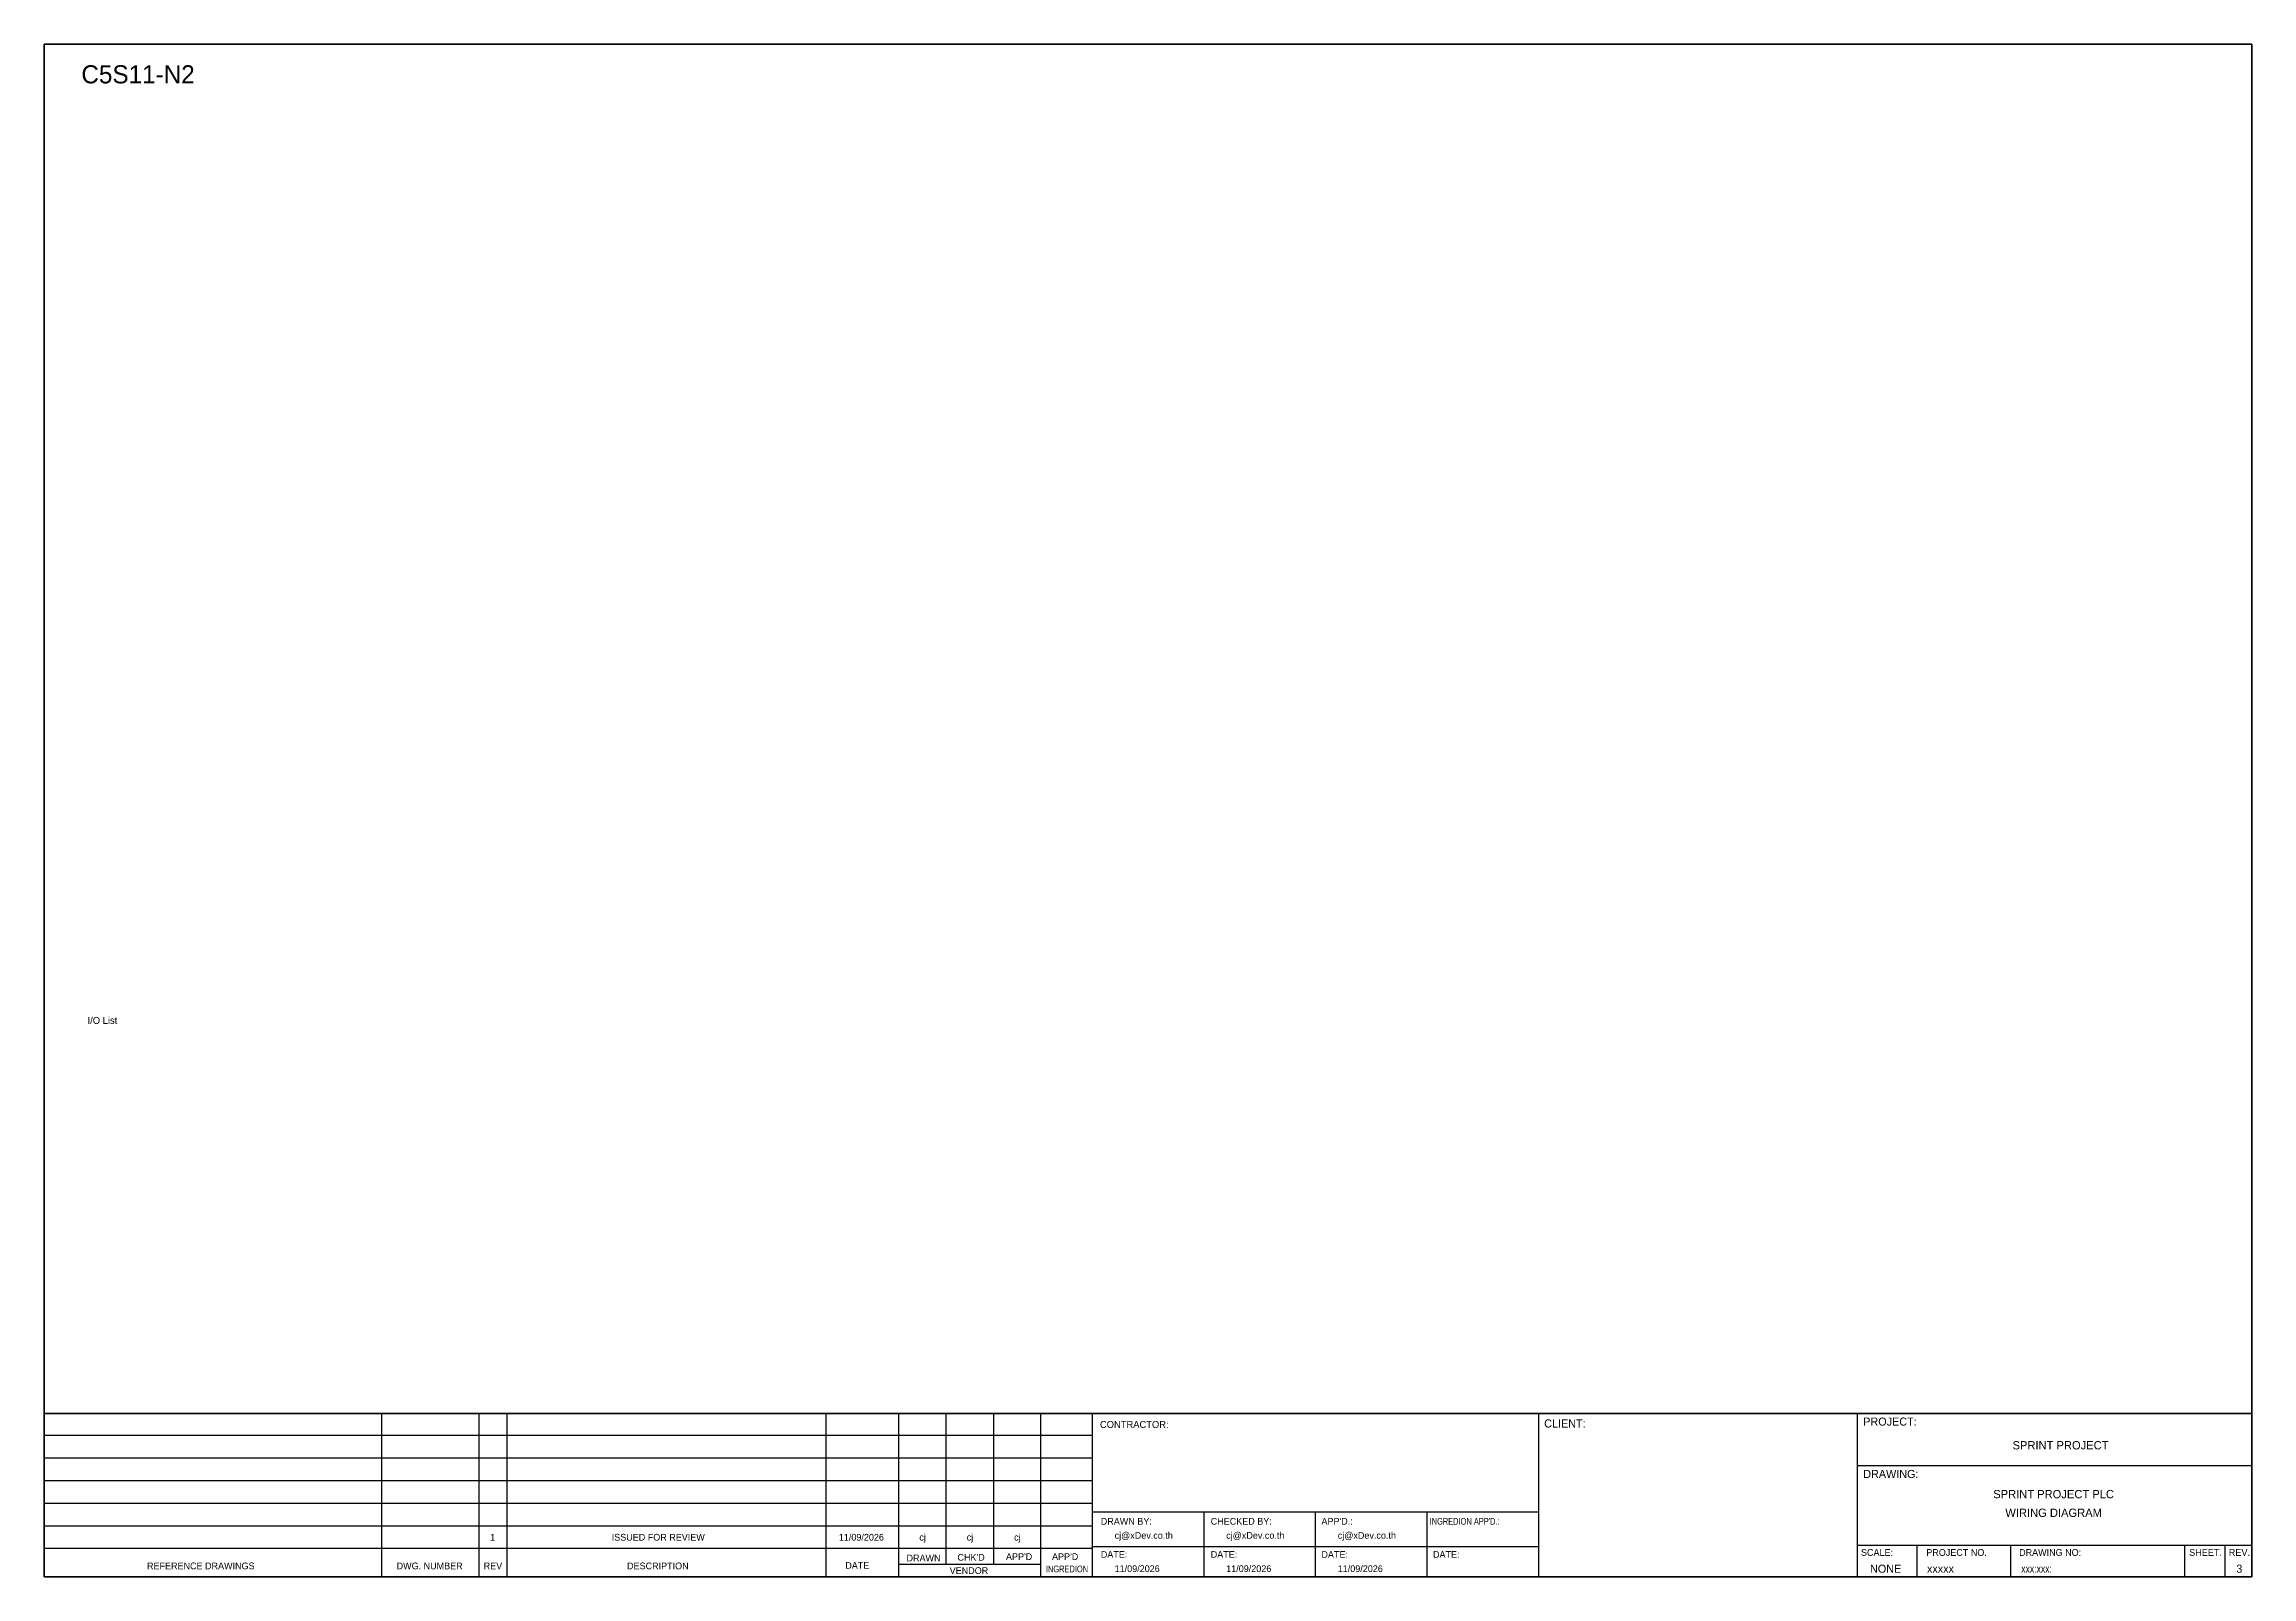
# Model space of a CAD drawing. Header units: metres. Extents: x 0 to 54213, y 0 to 2704.
# Drawn here: x 12580 to 16473, y 0 to 2704 of the extents above; entities that cross this region are included whole.
import ezdxf
from ezdxf.enums import TextEntityAlignment as Align

# ---------------------------------------------------------------- set-up
doc = ezdxf.new("R2010")
doc.units = ezdxf.units.M

msp = doc.modelspace()

# ---------------------------------------------------------------- texts
at = {"color": 2}
msp.add_text('C5S11-N2', height=32, dxfattribs=at).set_placement((12645.6, 2635))
at = {"color": 4, "ltscale": 100}
for s, p in [('SPRINT PROJECT', (16135.8, 232.2)), ('SPRINT PROJECT PLC', (16123.6, 146)), ('WIRING DIAGRAM', (16123.6, 113.1))]:
    msp.add_text(s, height=14.693, dxfattribs=at).set_placement(p, align=Align.MIDDLE_CENTER)
at = {"layer": 'GT_1', "color": 4}
for s, p in [('CLIENT:', (15225.2, 263.5)), ('PROJECT:', (15787.9, 266.8)), ('DRAWING:', (15787.9, 174.4))]:
    msp.add_text(s, height=14.25, dxfattribs=at).set_placement(p)
at = {"layer": 'MEMBER', "color": 4, "ltscale": 0.8}
for s, height, p in [('I/O List', 12.35, (12656.5, 975.6)), ('CONTRACTOR:', 12.35, (14441.8, 262.7)), ('DRAWN BY:', 11.88, (14443.3, 92.1)), ('cj@xDev.co.th', 11.875, (14467.7, 67.2)), ('CHECKED BY:', 11.875, (14637.2, 92.1)), ('cj@xDev.co.th', 11.875, (14664.5, 67.2)), ("APP'D.:", 11.88, (14832.4, 92.1)), ('cj@xDev.co.th', 11.875, (14861.2, 67.2)), ('DRAWN', 11.88, (14100.7, 27.3)), ("CHK'D", 11.88, (14190.5, 28.5)), ("APP'D", 11.88, (14276.1, 29.7)), ("APP'D", 11.88, (14357.3, 29.7)), ('DATE:', 11.88, (14443.3, 33.6)), ('DATE:', 11.88, (14637.2, 33.6)), ('DATE:', 11.88, (14832.4, 33.6)), ('DATE:', 11.88, (15029.2, 33.6)), ('SCALE:', 11.88, (15783.9, 37.1)), ('PROJECT NO.', 11.875, (15899.1, 37.1)), ('DRAWING NO:', 11.875, (16062.8, 37.1)), ('SHEET.', 12, (16362.6, 37.1)), ('REV.', 12, (16432.5, 37.1)), ('REFERENCE DRAWINGS', 11.875, (12761.3, 13.4)), ('DWG. NUMBER', 11.875, (13201.5, 13.4)), ('REV', 11.88, (13355, 13.4)), ('DESCRIPTION', 11.875, (13607.9, 13.4)), ('DATE', 11.88, (13992.7, 14.2)), ('VENDOR', 11.88, (14176.8, 5.1)), ('11/09/2026', 11.88, (14467.7, 8.5)), ('11/09/2026', 11.88, (14664.5, 8.5)), ('11/09/2026', 11.88, (14861.2, 8.5)), ('NONE', 14.23, (15799.9, 7.3)), ('xxxxx', 14.23, (15900.3, 7.3))]:
    msp.add_text(s, height=height, dxfattribs=at).set_placement(p)
at = {"layer": 'MEMBER', "color": 4, "ltscale": 0.8, "width": 0.8}
for s, height, p in [("INGREDION APP'D.:", 11.875, (15023.2, 92.1)), ('INGREDION', 11.88, (14346.5, 8)), ('xxx:xxx:', 14.23, (16066.5, 7.3))]:
    msp.add_text(s, height=height, dxfattribs=at).set_placement(p)
at = {"layer": 'MEMBER', "color": 4, "ltscale": 0.8}
for s, height, p in [('1', 11.9, (13370.8, 69.9)), ('ISSUED FOR REVIEW', 11.875, (13662.9, 69.9)), ('11/09/2026', 11.88, (14021.1, 69.9)), ('cj', 11.88, (14129, 69.9)), ('cj', 11.88, (14212.6, 69.9)), ('cj', 11.88, (14296.1, 69.9))]:
    msp.add_text(s, height=height, dxfattribs=at).set_placement(p, align=Align.MIDDLE_CENTER)
msp.add_text('3', height=14.2, dxfattribs=at).set_placement((16451.1, 7.3), align=Align.CENTER)

# ---------------------------------------------------------------- linework, layer by layer
at = {"color": 4}
for p, q in [((15882.2, 56.1), (15882.2, 0)), ((16047.5, 56.1), (16047.5, 0))]:
    msp.add_line(p, q, dxfattribs=at)
at = {"color": 4, "ltscale": 0.5}
for p, q in [((16354.6, 56.1), (16354.6, 0)), ((16354.6, 56.1), (16354.6, 0)), ((16425.8, 56.1), (16425.8, 0)), ((16425.8, 56.1), (16425.8, 0))]:
    msp.add_line(p, q, dxfattribs=at)
at = {"layer": 'GT_1', "color": 4}
for p, q in [((13175.3, 0), (13175.3, 288.2)), ((13347.2, 0), (13347.2, 288.2)), ((13396.3, 0), (13396.3, 288.2)), ((13959, 0), (13959, 288.2)), ((14087.3, 0), (14087.3, 288.2)), ((14170.9, 21.8), (14170.9, 288.2)), ((14254.4, 21.8), (14254.4, 288.2)), ((14337.7, 0), (14337.7, 288.2)), ((14428.7, 0), (14428.7, 288.2)), ((15215.7, 0), (15215.7, 288.2)), ((15778, 0), (15778, 288.2)), ((15778, 0), (15778, 288.2)), ((15778, 0), (15778, 288.2)), ((14428.7, 249.3), (12579.9, 249.3)), ((14428.7, 209.5), (12579.9, 209.5)), ((14428.7, 169.6), (12579.9, 169.6)), ((14428.7, 129.7), (12579.9, 129.7)), ((14428.7, 89.7), (12579.9, 89.7)), ((15215.7, 114.3), (14428.7, 114.3)), ((14625.5, 0), (14625.5, 114.3)), ((14822.2, 0), (14822.2, 114.3)), ((15019, 0), (15019, 114.3)), ((14428.6, 49.8), (12579.9, 49.8)), ((15215.7, 52.9), (14428.7, 52.9)), ((15778, 56.1), (16473.2, 56.1)), ((14337.7, 21.8), (14087.3, 21.8))]:
    msp.add_line(p, q, dxfattribs=at)
at = {"layer": 'HELPPOINT', "color": 4, "lineweight": 35}
for p, q in [((12579.9, 0), (12579.9, 2704.2)), ((12579.9, 2704.2), (16473.2, 2704.2)), ((12579.9, 0), (12579.9, 2704.2)), ((12579.9, 2704.2), (16473.2, 2704.2)), ((16473.2, 2704.2), (16473.2, 0)), ((16473.2, 2704.2), (16473.2, 0)), ((16473.2, 0), (12579.9, 0)), ((16473.2, 0), (12579.9, 0))]:
    msp.add_line(p, q, dxfattribs=at)
at = {"layer": 'HELPPOINT', "color": 4}
for p, q in [((15778, 196.6), (16473.2, 196.6)), ((15778, 196.6), (16473.2, 196.6)), ((15778, 56.1), (16473.2, 56.1))]:
    msp.add_line(p, q, dxfattribs=at)
at = {"layer": 'MEMBER', "color": 4, "lineweight": 35}
msp.add_line((12579.9, 288.2), (16473.2, 288.2), dxfattribs=at)
msp.add_line((12579.9, 288.2), (16473.2, 288.2), dxfattribs=at)
at = {"layer": 'MEMBER', "color": 4}
for p, q in [((15778, 196.6), (16473.2, 196.6)), ((15778, 196.6), (16473.2, 196.6)), ((15778, 56.1), (16473.2, 56.1)), ((15778, 56.1), (16473.2, 56.1))]:
    msp.add_line(p, q, dxfattribs=at)

msp.set_redraw_order([(e.dxf.handle, doc.entitydb.next_handle()) for e in msp.query("TEXT MTEXT ATTDEF DIMENSION ARC_DIMENSION")])  # texts and dimensions are drawn at this point

doc.saveas('drawing.dxf')
